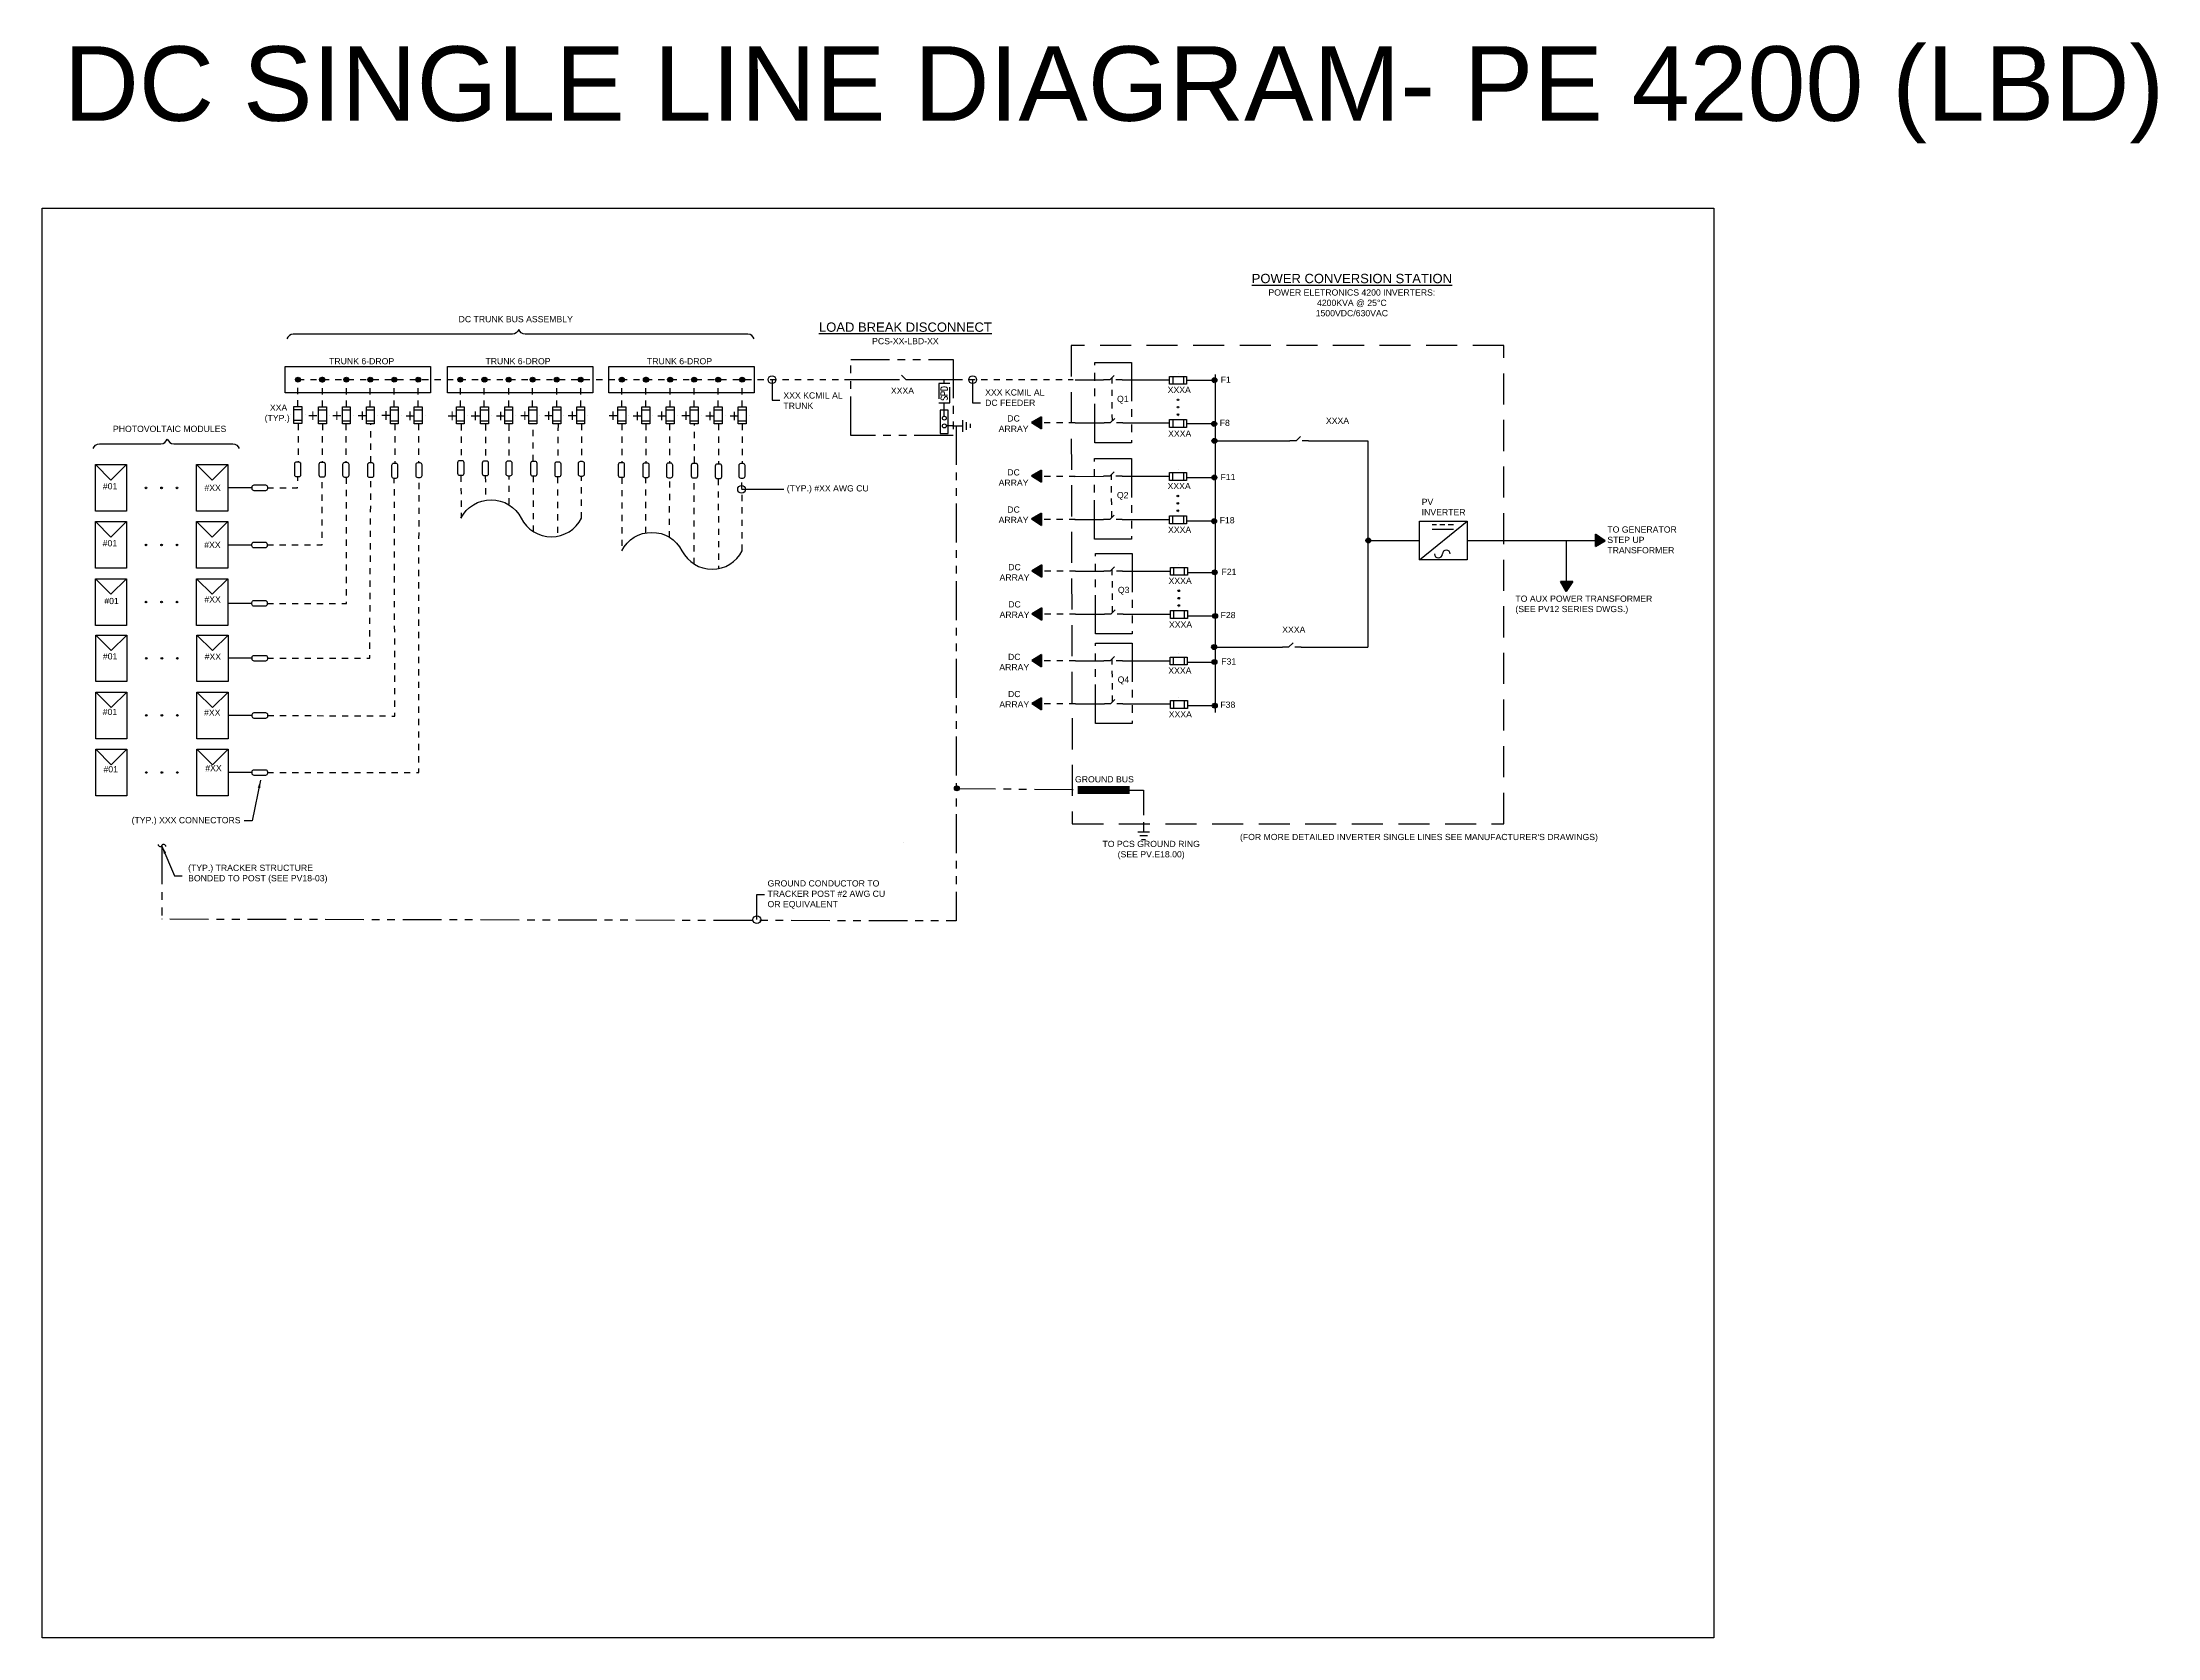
# Model space of a CAD drawing. Header units: feet. Extents: x -18 to 369, y -48 to 98.
# Drawn here: x 334.42 to 368.47, y 35.23 to 60.91 of the extents above; entities that cross this region are included whole.
import ezdxf

# ---------------------------------------------------------------- set-up
doc = ezdxf.new("R2010")
doc.units = ezdxf.units.FT
doc.header["$MEASUREMENT"] = 0
for name, pattern in [('DASHED', [0.75, 0.5, -0.25]), ('DASHED2', [0.375, 0.25, -0.125]), ('HIDDEN', [0.375, 0.25, -0.125]), ('HIDDEN4', [0.0935, 0.0625, -0.031]), ('PHANTOM2', [1.25, 0.625, -0.125, 0.125, -0.125, 0.125, -0.125])]:
    doc.linetypes.add(name, pattern=pattern)
for name, color, linetype in [('E-1LIN', 4, 'Continuous'), ('E-CABL', 133, 'HIDDEN4'), ('E-ELEC-BRDR', 171, 'DASHED2'), ('E-HARN-COMP', 8, 'Continuous'), ('E-HVMV-EQUP', 91, 'Continuous'), ('E-LV-BUS', 32, 'Continuous'), ('E-LV-EQUP', 211, 'Continuous'), ('E-PROD-COND-06F', 4, 'Continuous'), ('E-TEXT', 7, 'Continuous'), ('G-ANNO-TEXT', 1, 'Continuous')]:
    doc.layers.add(name, color=color, linetype=linetype)
doc.layers.add('G-TABL', color=7, linetype='Continuous', lineweight=40)
doc.layers.add('PV-PCS BOUNDARY', color=224, linetype='DASHED2', lineweight=90)
doc.styles.add('FSLR_Notes', font='Simplex.shx', dxfattribs={"width": 0.8, "height": 0.109375})
doc.styles.add('NEI-A', font='arial.ttf')
doc.styles.add('T10', font='romans.shx', dxfattribs={"height": 0.1})
doc.dimstyles.new('NEI-A', dxfattribs={"dimtxt": 0.1, "dimasz": 0.125, "dimexe": 0.0625, "dimexo": 0.0625, "dimgap": 0.0625, "dimtad": 0, "dimtih": 1, "dimtoh": 1, "dimdec": 4, "dimzin": 3, "dimdsep": 46, "dimlunit": 4, "dimtxsty": 'NEI-A', "dimcen": 0, "dimadec": 0, "dimazin": 0, "dimtfac": 0.75, "dimtdec": 4, "dimtofl": 0, "dimtmove": 0, "dimatfit": 3, "dimfxl": 1, "dimfrac": 1, "dimtolj": 1, "dimtzin": 0, "dimarcsym": 0})

msp = doc.modelspace()

# ---------------------------------------------------------------- texts
at = {"layer": 'Defpoints', "color": 1, "insert": (351.668, 59.281), "char_height": 1.2, "attachment_point": 8, "style": 'NEI-A'}
msp.add_mtext('DC SINGLE LINE DIAGRAM- PE 4200 (LBD)', dxfattribs=at)
at = {"layer": 'G-ANNO-TEXT', "char_height": 0.15, "attachment_point": 2, "style": 'NEI-A'}
for s, insert in [('{\\LPOWER CONVERSION STATION\\P\\H0.66667x;\\lPOWER ELETRONICS 4200 \\H1.00001x;INVERTERS:\\P4200KVA @ 25%%DC \\P1500VDC/630VAC}', (355.498, 57.179)), ('{\\LLOAD BREAK DISCONNECT\\P\\H0.66667x;\\lPCS-XX-LBD-XX}', (348.311, 56.396)), ("{\\H0.66667x;(FOR MORE DETAILED INVERTER SINGLE LINES SEE MANUFACTURER'S DRAWINGS)}", (356.578, 48.164))]:
    msp.add_mtext(s, dxfattribs=dict(at, insert=insert))
at = {"layer": 'G-ANNO-TEXT', "style": 'NEI-A'}
for s, insert, char_height, width, attachment_point in [('\\pxql;DC TRUNK BUS ASSEMBLY', (343.052, 56.449), 0.1, 1.93286, 6), ('\\pxt5;TRUNK 6-DROP', (340.082, 55.772), 0.1, 1.14384, 6), ('\\pxql;TRUNK 6-DROP', (342.695, 55.772), 0.1, 1.14384, 6), ('\\pxql;TRUNK 6-DROP', (345.295, 55.772), 0.1, 1.14384, 6), ('\\A1;F1', (353.386, 55.476), 0.1, 0.67126, 4), ('XXX KCMIL AL^JTRUNK', (346.347, 55.137), 0.1, 0.98111, 4), ('\\A1;\\pxqc;XXXA', (347.891, 55.298), 0.1, 0.74552, 4), ('XXX KCMIL AL\\PDC FEEDER', (349.595, 55.186), 0.1, 0.97551, 4), ('\\A1;Q1', (351.718, 55.152), 0.1, 0.67126, 4), ('\\A1;\\pxqc;XXXA', (352.384, 55.311), 0.1, 0.67126, 4), ('\\A1;XXA\\P\\pxqc;(TYP.)', (338.081, 54.927), 0.1, 0.23531, 4), ('+', (338.691, 54.999), 0.2, 0.25669, 1), ('+', (339.077, 54.999), 0.2, 0.25669, 1), ('+', (339.486, 54.999), 0.2, 0.25669, 1), ('+', (339.869, 55.003), 0.2, 0.25669, 1), ('+', (340.257, 54.996), 0.2, 0.25669, 1), ('+', (340.934, 54.996), 0.2, 0.25669, 1), ('+', (341.307, 54.996), 0.2, 0.25669, 1), ('+', (341.714, 54.994), 0.2, 0.25669, 1), ('+', (342.103, 54.998), 0.2, 0.25669, 1), ('+', (342.489, 54.998), 0.2, 0.25669, 1), ('+', (342.867, 55), 0.2, 0.25669, 1), ('+', (343.524, 54.998), 0.2, 0.25669, 1), ('+', (343.913, 54.994), 0.2, 0.25669, 1), ('+', (344.308, 54.996), 0.2, 0.25669, 1), ('+', (344.698, 54.998), 0.2, 0.25669, 1), ('+', (345.084, 54.994), 0.2, 0.25669, 1), ('+', (345.475, 54.994), 0.2, 0.25669, 1), ('\\A1;\\pxqc;DC\\PARRAY', (349.935, 54.768), 0.1, 0.23531, 4), ('\\A1;F8', (353.371, 54.779), 0.1, 0.67126, 4), ('\\A1;XXXA', (355.081, 54.814), 0.1, 0.67126, 4), ('\\pxql;PHOTOVOLTAIC MODULES', (337.373, 54.683), 0.1, 1.81785, 6), ('\\A1;\\pxqc;XXXA', (352.391, 54.607), 0.1, 0.67126, 4), ('\\A1;\\pxqc;#01 ', (335.28, 53.76), 0.1, 0.45816, 4), ('\\A1;\\pxqc;DC\\PARRAY ', (349.935, 53.9), 0.1, 0.23531, 4), ('\\A1;\\pxqc;XXXA', (352.382, 53.763), 0.1, 0.67126, 4), ('\\A1;F11', (353.384, 53.909), 0.1, 0.67126, 4), ('\\A1;\\pxqc;#XX ', (336.93, 53.734), 0.1, 0.45816, 4), ('(TYP.) #XX AWG CU', (346.402, 53.711), 0.1, 1.30925, 4), ('\\A1;Q2', (351.716, 53.604), 0.1, 0.67126, 4), ('\\A1;PV INVERTER', (356.622, 53.425), 0.1, 0.70557, 4), ('\\A1;\\pxqc;DC\\PARRAY ', (349.935, 53.301), 0.1, 0.23531, 4), ('\\A1;F18', (353.37, 53.212), 0.1, 0.67126, 4), ('\\A1;\\pxqc;#01 ', (335.277, 52.842), 0.1, 0.45816, 4), ('\\A1;\\pxqc;#XX ', (336.927, 52.816), 0.1, 0.45816, 4), ('\\A1;\\pxqc;XXXA', (352.39, 53.059), 0.1, 0.67126, 4), ('\\pxql;TO GENERATOR STEP UP TRANSFORMER', (360.792, 52.896), 0.1, 1.18112, 6), ('\\A1;\\pxqc;DC\\PARRAY ', (349.95, 52.374), 0.1, 0.23531, 4), ('\\A1;Q3', (351.732, 52.077), 0.1, 0.67126, 4), ('\\A1;\\pxqc;XXXA', (352.398, 52.237), 0.1, 0.67126, 4), ('\\A1;F21', (353.4, 52.382), 0.1, 0.67126, 4), ('\\A1;\\pxqc;#01 ', (335.303, 51.912), 0.1, 0.45816, 4), ('\\A1;\\pxqc;#XX ', (336.93, 51.938), 0.1, 0.45816, 4), ('\\A1;\\pxqc;DC\\PARRAY ', (349.95, 51.775), 0.1, 0.23531, 4), ('\\pxql;TO AUX POWER TRANSFORMER (SEE PV12 SERIES DWGS.)', (360.334, 51.852), 0.1, 2.20346, 6), ('\\A1;\\pxqc;XXXA', (352.405, 51.533), 0.1, 0.67126, 4), ('\\A1;F28', (353.385, 51.686), 0.1, 0.67126, 4), ('\\A1;XXXA', (354.377, 51.452), 0.1, 0.67126, 4), ('\\A1;\\pxqc;#01 ', (335.28, 51.021), 0.1, 0.45816, 4), ('\\A1;\\pxqc;#XX ', (336.934, 51.017), 0.1, 0.45816, 4), ('\\A1;\\pxqc;DC\\PARRAY ', (349.946, 50.93), 0.1, 0.23531, 4), ('\\A1;\\pxqc;XXXA', (352.394, 50.793), 0.1, 0.67126, 4), ('\\A1;F31', (353.396, 50.939), 0.1, 0.67126, 4), ('\\A1;\\pxqc;DC\\PARRAY ', (349.946, 50.332), 0.1, 0.23531, 4), ('\\A1;Q4', (351.728, 50.634), 0.1, 0.67126, 4), ('\\A1;\\pxqc;#01 ', (335.278, 50.126), 0.1, 0.45816, 4), ('\\A1;\\pxqc;#XX ', (336.924, 50.115), 0.1, 0.45816, 4), ('\\A1;\\pxqc;XXXA', (352.401, 50.089), 0.1, 0.67126, 4), ('\\A1;F38', (353.381, 50.243), 0.1, 0.67126, 4), ('\\A1;\\pxqc;#01 ', (335.29, 49.204), 0.1, 0.45816, 4), ('\\A1;\\pxqc;#XX ', (336.944, 49.223), 0.1, 0.45816, 4), ('\\A1;\\pxqc;GROUND BUS', (350.998, 49.042), 0.1, 1.03381, 4), ('\\A1;(TYP.) XXX CONNECTORS', (337.609, 48.37), 0.1, 2.14397, 6), ('\\A1;\\pxqc;TO PCS GROUND RING \\P(SEE PV.E18.00)', (350.982, 47.904), 0.1, 2.57086, 4), ('(TYP.) TRACKER STRUCTURE BONDED TO POST (SEE PV18-03)', (336.765, 47.519), 0.1, 2.53409, 4), ('GROUND CONDUCTOR TO  TRACKER POST #2 AWG CU OR EQUIVALENT', (346.092, 47.187), 0.1, 1.95913, 4)]:
    msp.add_mtext(s, dxfattribs=dict(at, insert=insert, char_height=char_height, width=width, attachment_point=attachment_point))
at = {"layer": 'G-TABL', "insert": (348.881, 55.371), "char_height": 0.1094, "attachment_point": 3, "rotation": 90, "style": 'FSLR_Notes'}
msp.add_mtext_dynamic_manual_height_columns('SPD', width=0.02378, gutter_width=0.547, heights=[0], dxfattribs=at)

# ---------------------------------------------------------------- blocks, each defined once
blk = doc.blocks.new('1-LINE - FUSE')
at = {"layer": 'Defpoints', "color": 2}
for p, q in [((-0.114, 0.137), (-0.114, 0.137)), ((0.114, 0.137), (0.114, 0.137))]:
    blk.add_line(p, q, dxfattribs=at)
at = {"layer": 'E-HVMV-EQUP', "color": 0}
for p, q in [((-0.064, 0.223), (0.064, 0.223)), ((-0.064, 0.05), (0.064, 0.05))]:
    blk.add_line(p, q, dxfattribs=at)
blk.add_lwpolyline([(0.064, 0), (-0.064, 0), (-0.064, 0.273), (0.064, 0.273)], close=True, dxfattribs=at)
blk = doc.blocks.new('03')
at = {"linetype": 'Continuous'}
h = blk.add_hatch(color=256, dxfattribs=at)
h.dxf.hatch_style = 1
h.paths.add_polyline_path([(-0.04, 0, 1), (0.04, 0, 1)])
blk.add_circle((0, 0), 0.04, dxfattribs=at)
blk = doc.blocks.new('*U20')
at = {"layer": 'Defpoints', "color": 2}
for p, q in [((-0.137, 0.114), (-0.137, 0.114)), ((-0.137, -0.114), (-0.137, -0.114))]:
    blk.add_line(p, q, dxfattribs=at)
at = {"layer": 'E-HVMV-EQUP', "color": 0}
for p, q in [((-0.223, -0.064), (-0.223, 0.064)), ((-0.05, -0.064), (-0.05, 0.064))]:
    blk.add_line(p, q, dxfattribs=at)
blk.add_lwpolyline([(0, 0.064), (0, -0.064), (-0.273, -0.064), (-0.273, 0.064)], close=True, dxfattribs=at)
blk = doc.blocks.new('end break')
for centre, major_axis in [((0.016, 0.06), (-0.0162, -0.0604)), ((-0.016, -0.06), (0.0162, 0.0604))]:
    blk.add_ellipse(centre, major_axis=major_axis, ratio=0.75, start_param=3.141593, end_param=6.283185)
blk = doc.blocks.new('E-005')
blk.add_line((-0.384, 0), (0.384, 0.625))
blk.add_lwpolyline([(0.384, 0), (-0.384, 0), (-0.384, 0.625), (0.384, 0.625)], close=True)
at = {"layer": 'E-TEXT'}
for p, q in [((-0.108, 0.564), (-0.177, 0.564)), ((0.163, 0.488), (-0.177, 0.488)), ((0.028, 0.564), (-0.056, 0.564)), ((0.163, 0.564), (0.082, 0.564))]:
    blk.add_line(p, q, dxfattribs=at)
for centre, start, end in [((-0.078, 0.098), 180, 0), ((0.05, 0.093), 4.1036, 175.8964)]:
    blk.add_arc(centre, 0.0642, start, end, dxfattribs=at)
blk = doc.blocks.new('E-015')
for p, q in [((0, 0), (0, -0.15625)), ((-0.09375, -0.15625), (0.09375, -0.15625)), ((-0.0625, -0.21875), (0.0625, -0.21875)), ((-0.03125, -0.28125), (0.03125, -0.28125))]:
    blk.add_line(p, q)
blk = doc.blocks.new('ARROW')
h = blk.add_hatch()
h.set_pattern_fill('ANSI31', color=256)
h.paths.add_polyline_path([(0, 0), (-0.074, -0.114), (0.066, -0.114)])
h = blk.add_hatch(color=256)
h.dxf.hatch_style = 1
h.paths.add_polyline_path([(0, 0), (-0.074, -0.114), (0.066, -0.114)])
blk.add_lwpolyline([(0, 0), (-0.074, -0.114), (0.066, -0.114), (0, 0)], close=True)
blk = doc.blocks.new('1LIN-DISCONNECT')
at = {"color": 4, "linetype": 'Continuous'}
for points in [[(0, 0), (0, -0.1)], [(0.071, -0.129), (0, -0.2), (0, -0.3)]]:
    blk.add_lwpolyline(points, dxfattribs=at)
blk = doc.blocks.new('3-LINE - CONTINUATION SYMBOL')
at = {"layer": 'E-HVMV-EQUP', "color": 0}
blk.add_lwpolyline([(-0.1082, 0, -0.611301), (0, 0, 0.611301), (0.1082, 0)], format="xyb", dxfattribs=at)

# ---------------------------------------------------------------- hatches: boundary and pattern name
at = {"layer": 'E-PROD-COND-06F'}
for points in [[(352.698, 55.138, -1), (352.698, 55.165, -1)], [(352.698, 55.02, -1), (352.698, 55.046, -1)], [(352.698, 54.901, -1), (352.698, 54.927, -1)], [(336.074, 53.734, -1), (336.1, 53.734, -1)], [(336.324, 53.734, -1), (336.35, 53.734, -1)], [(336.574, 53.734, -1), (336.6, 53.734, -1)], [(352.697, 53.59, -1), (352.697, 53.616, -1)], [(352.697, 53.471, -1), (352.697, 53.498, -1)], [(352.697, 53.353, -1), (352.697, 53.379, -1)], [(336.074, 52.815, -1), (336.1, 52.815, -1)], [(336.324, 52.815, -1), (336.35, 52.815, -1)], [(336.574, 52.815, -1), (336.6, 52.815, -1)], [(336.074, 51.896, -1), (336.1, 51.896, -1)], [(336.324, 51.896, -1), (336.35, 51.896, -1)], [(336.574, 51.896, -1), (336.6, 51.896, -1)], [(352.712, 52.064, -1), (352.712, 52.09, -1)], [(352.712, 51.945, -1), (352.712, 51.971, -1)], [(352.712, 51.826, -1), (352.712, 51.853, -1)], [(336.079, 50.99, -1), (336.105, 50.99, -1)], [(336.329, 50.99, -1), (336.355, 50.99, -1)], [(336.579, 50.99, -1), (336.605, 50.99, -1)], [(336.079, 50.071, -1), (336.105, 50.071, -1)], [(336.329, 50.071, -1), (336.355, 50.071, -1)], [(336.579, 50.071, -1), (336.605, 50.071, -1)], [(336.079, 49.152, -1), (336.105, 49.152, -1)], [(336.329, 49.152, -1), (336.355, 49.152, -1)], [(336.579, 49.152, -1), (336.605, 49.152, -1)]]:
    msp.add_hatch(color=7, dxfattribs=at).paths.add_polyline_path(points)

# ---------------------------------------------------------------- linework, layer by layer
for points in [[(334.418, 58.236), (361.327, 58.236), (361.327, 35.225), (334.418, 35.225)], [(348.998, 54.607), (348.998, 54.982), (348.873, 54.982), (348.873, 54.607)]]:
    msp.add_lwpolyline(points, close=True)
for centre in [(348.938, 54.856), (348.938, 54.731)]:
    msp.add_circle(centre, 0.0312)
at = {"layer": 'E-1LIN', "linetype": 'HIDDEN'}
msp.add_lwpolyline([(348.847, 55.415), (348.847, 55.104), (349.024, 55.104), (349.024, 55.415)], close=True, dxfattribs=at)
at = {"layer": 'E-1LIN', "linetype": 'HIDDEN', "flags": 128}
for points in [[(348.935, 55.415), (348.935, 55.476)], [(348.935, 54.888), (348.935, 55.104)], [(349.072, 54.731), (348.969, 54.731)]]:
    msp.add_lwpolyline(points, dxfattribs=at)
at = {"layer": 'E-CABL', "flags": 128}
for points in [[(338.533, 55.044), (338.533, 55.482)], [(338.533, 55.476), (347.432, 55.476)], [(338.926, 55.038), (338.926, 55.476)], [(339.312, 55.038), (339.312, 55.476)], [(339.312, 55.038), (339.312, 55.476)], [(339.698, 55.038), (339.698, 55.476)], [(340.084, 55.038), (340.084, 55.476)], [(340.47, 55.038), (340.47, 55.476)], [(341.147, 55.038), (341.147, 55.476)], [(341.533, 55.038), (341.533, 55.476)], [(341.533, 55.038), (341.533, 55.476)], [(341.925, 55.038), (341.925, 55.476)], [(341.925, 55.038), (341.925, 55.476)], [(342.311, 55.038), (342.311, 55.476)], [(342.698, 55.038), (342.698, 55.476)], [(343.084, 55.038), (343.084, 55.476)], [(343.746, 55.038), (343.746, 55.476)], [(344.133, 55.038), (344.133, 55.476)], [(344.133, 55.038), (344.133, 55.476)], [(344.524, 55.038), (344.524, 55.476)], [(344.524, 55.038), (344.524, 55.476)], [(344.91, 55.038), (344.91, 55.476)], [(345.297, 55.038), (345.297, 55.476)], [(345.683, 55.038), (345.683, 55.476)], [(349.133, 55.476), (351.01, 55.476)], [(351.643, 54.814), (351.637, 55.5)], [(338.534, 54.765), (338.534, 54.152)], [(338.926, 54.765), (338.923, 54.149)], [(339.302, 54.765), (339.302, 54.147)], [(339.706, 54.146), (339.706, 54.765)], [(340.092, 54.765), (340.092, 54.132)], [(340.472, 54.765), (340.472, 54.141)], [(341.16, 54.758), (341.16, 54.174)], [(341.55, 54.755), (341.55, 54.171)], [(341.929, 54.753), (341.929, 54.169)], [(342.319, 54.166), (342.319, 54.751)], [(342.719, 54.753), (342.718, 54.154)], [(343.098, 54.761), (343.098, 54.163)], [(343.745, 54.761), (343.745, 54.142)], [(344.135, 54.761), (344.135, 54.139)], [(344.514, 54.761), (344.514, 54.137)], [(344.918, 54.136), (344.918, 54.761)], [(345.303, 54.761), (345.303, 54.122)], [(345.683, 54.761), (345.683, 54.131)], [(351.044, 54.779), (350.47, 54.779)], [(338.037, 52.815), (338.925, 52.815), (338.925, 53.904)], [(338.038, 51.875), (339.312, 51.875), (339.316, 53.902)], [(338.041, 53.734), (338.528, 53.734), (338.529, 53.909)], [(338.041, 50.991), (339.688, 50.99), (339.707, 53.898)], [(338.041, 49.151), (340.479, 49.152), (340.482, 53.896)], [(338.043, 50.071), (340.093, 50.061), (340.084, 53.887)], [(341.155, 53.931), (341.162, 53.245)], [(341.549, 53.927), (341.553, 53.534)], [(341.931, 53.469), (341.932, 53.922)], [(342.326, 53.028), (342.326, 53.92)], [(342.713, 53.909), (342.713, 52.954)], [(343.099, 53.245), (343.095, 53.918)], [(343.748, 53.899), (343.745, 52.721)], [(344.135, 53.009), (344.135, 53.894)], [(344.516, 52.938), (344.517, 53.89)], [(344.912, 52.51), (344.912, 53.888)], [(345.298, 53.877), (345.303, 52.434)], [(345.686, 52.721), (345.68, 53.886)], [(351.046, 53.919), (350.472, 53.919)], [(351.634, 53.261), (351.628, 53.947)], [(351.046, 53.226), (350.472, 53.226)], [(351.051, 52.392), (350.477, 52.392)], [(351.647, 51.731), (351.641, 52.417)], [(351.051, 51.7), (350.477, 51.7)], [(351.047, 50.949), (350.473, 50.949)], [(351.647, 50.289), (351.64, 50.975)], [(351.047, 50.257), (350.473, 50.257)]]:
    msp.add_lwpolyline(points, dxfattribs=at)
at = {"layer": 'E-ELEC-BRDR', "linetype": 'DASHED'}
msp.add_lwpolyline([(357.944, 48.327), (357.944, 56.025), (350.977, 56.025), (350.998, 48.326)], close=True, dxfattribs=at)
at = {"layer": 'E-HARN-COMP'}
for points in [[(338.482, 53.941), (338.482, 54.122, -0.414214), (338.515, 54.154), (338.543, 54.154, -0.414214), (338.575, 54.122), (338.575, 53.941, -0.414214), (338.543, 53.909), (338.515, 53.909, -0.414214)], [(338.877, 53.936), (338.877, 54.117, -0.414214), (338.909, 54.149), (338.937, 54.149, -0.414214), (338.969, 54.117), (338.969, 53.936, -0.414214), (338.937, 53.904), (338.909, 53.904, -0.414214)], [(339.258, 53.934), (339.258, 54.115, -0.414214), (339.29, 54.147), (339.318, 54.147, -0.414214), (339.35, 54.115), (339.35, 53.934, -0.414214), (339.318, 53.902), (339.29, 53.902, -0.414214)], [(341.109, 53.963), (341.109, 54.144, -0.414214), (341.141, 54.176), (341.169, 54.176, -0.414214), (341.201, 54.144), (341.201, 53.963, -0.414214), (341.169, 53.931), (341.141, 53.931, -0.414214)], [(341.504, 53.958), (341.504, 54.139, -0.414214), (341.536, 54.171), (341.564, 54.171, -0.414214), (341.596, 54.139), (341.596, 53.958, -0.414214), (341.564, 53.926), (341.536, 53.926, -0.414214)], [(341.884, 53.956), (341.884, 54.137, -0.414214), (341.916, 54.169), (341.944, 54.169, -0.414214), (341.976, 54.137), (341.976, 53.956, -0.414214), (341.944, 53.924), (341.916, 53.924, -0.414214)], [(342.284, 53.952), (342.284, 54.133, -0.414214), (342.316, 54.165), (342.344, 54.165, -0.414214), (342.377, 54.133), (342.377, 53.952, -0.414214), (342.344, 53.92), (342.316, 53.92, -0.414214)], [(342.672, 53.941), (342.672, 54.122, -0.414214), (342.704, 54.154), (342.732, 54.154, -0.414214), (342.764, 54.122), (342.764, 53.941, -0.414214), (342.732, 53.909), (342.704, 53.909, -0.414214)], [(343.048, 53.95), (343.048, 54.131, -0.414214), (343.081, 54.163), (343.109, 54.163, -0.414214), (343.141, 54.131), (343.141, 53.95, -0.414214), (343.109, 53.918), (343.081, 53.918, -0.414214)], [(343.694, 53.931), (343.694, 54.112, -0.414214), (343.726, 54.144), (343.754, 54.144, -0.414214), (343.786, 54.112), (343.786, 53.931, -0.414214), (343.754, 53.899), (343.726, 53.899, -0.414214)], [(339.658, 53.93), (339.658, 54.111, -0.414214), (339.69, 54.143), (339.718, 54.143, -0.414214), (339.75, 54.111), (339.75, 53.93, -0.414214), (339.718, 53.898), (339.69, 53.898, -0.414214)], [(340.046, 53.919), (340.046, 54.1, -0.414214), (340.078, 54.132), (340.106, 54.132, -0.414214), (340.138, 54.1), (340.138, 53.919, -0.414214), (340.106, 53.887), (340.078, 53.887, -0.414214)], [(340.434, 53.928), (340.434, 54.109, -0.414214), (340.466, 54.141), (340.494, 54.141, -0.414214), (340.526, 54.109), (340.526, 53.928, -0.414214), (340.494, 53.896), (340.466, 53.896, -0.414214)], [(344.089, 53.926), (344.089, 54.107, -0.414214), (344.121, 54.139), (344.149, 54.139, -0.414214), (344.181, 54.107), (344.181, 53.926, -0.414214), (344.149, 53.894), (344.121, 53.894, -0.414214)], [(344.469, 53.924), (344.469, 54.105, -0.414214), (344.502, 54.137), (344.529, 54.137, -0.414214), (344.562, 54.105), (344.562, 53.924, -0.414214), (344.529, 53.892), (344.502, 53.892, -0.414214)], [(344.87, 53.92), (344.87, 54.101, -0.414214), (344.902, 54.133), (344.93, 54.133, -0.414214), (344.962, 54.101), (344.962, 53.92, -0.414214), (344.93, 53.888), (344.902, 53.888, -0.414214)], [(345.257, 53.909), (345.257, 54.09, -0.414214), (345.29, 54.122), (345.317, 54.122, -0.414214), (345.35, 54.09), (345.35, 53.909, -0.414214), (345.317, 53.877), (345.29, 53.877, -0.414214)], [(345.634, 53.918), (345.634, 54.099, -0.414214), (345.666, 54.131), (345.694, 54.131, -0.414214), (345.726, 54.099), (345.726, 53.918, -0.414214), (345.694, 53.886), (345.666, 53.886, -0.414214)], [(337.828, 53.78), (338.009, 53.78, -0.414214), (338.041, 53.748), (338.041, 53.72, -0.414214), (338.009, 53.688), (337.828, 53.688, -0.414214), (337.796, 53.72), (337.796, 53.748, -0.414214)], [(337.824, 52.861), (338.005, 52.861, -0.414214), (338.037, 52.829), (338.037, 52.801, -0.414214), (338.005, 52.768), (337.824, 52.768, -0.414214), (337.792, 52.801), (337.792, 52.829, -0.414214)], [(337.825, 51.921), (338.006, 51.921, -0.414214), (338.038, 51.889), (338.038, 51.861, -0.414214), (338.006, 51.829), (337.825, 51.829, -0.414214), (337.793, 51.861), (337.793, 51.889, -0.414214)], [(337.828, 51.037), (338.009, 51.037, -0.414214), (338.041, 51.005), (338.041, 50.977, -0.414214), (338.009, 50.945), (337.828, 50.945, -0.414214), (337.796, 50.977), (337.796, 51.005, -0.414214)], [(337.83, 50.116), (338.011, 50.116, -0.414214), (338.043, 50.084), (338.043, 50.056, -0.414214), (338.011, 50.023), (337.83, 50.023, -0.414214), (337.798, 50.056), (337.798, 50.084, -0.414214)], [(337.828, 49.197), (338.009, 49.197, -0.414214), (338.041, 49.165), (338.041, 49.137, -0.414214), (338.009, 49.105), (337.828, 49.105, -0.414214), (337.796, 49.137), (337.796, 49.165, -0.414214)]]:
    msp.add_lwpolyline(points, format="xyb", close=True, dxfattribs=at)
at = {"layer": 'E-LV-BUS', "flags": 128}
for points in [[(353.296, 55.557), (353.296, 50.117)], [(347.432, 55.476), (348.117, 55.476)], [(348.417, 55.476), (349.133, 55.476)], [(351.043, 55.471), (351.501, 55.472)], [(351.8, 55.472), (352.564, 55.472)], [(352.838, 55.465), (353.286, 55.465)], [(351.044, 54.779), (351.51, 54.778)], [(351.81, 54.779), (352.565, 54.779)], [(352.838, 54.77), (353.286, 54.77)], [(353.277, 54.49), (354.499, 54.49)], [(354.799, 54.49), (355.753, 54.49)], [(355.753, 54.49), (355.753, 51.171)], [(351.036, 53.919), (351.501, 53.92)], [(351.801, 53.92), (352.563, 53.92)], [(352.836, 53.898), (353.285, 53.898)], [(351.037, 53.226), (351.502, 53.226)], [(351.802, 53.226), (352.563, 53.226)], [(352.837, 53.203), (353.285, 53.203)], [(355.763, 52.886), (356.585, 52.886)], [(357.353, 52.886), (359.541, 52.886)], [(358.949, 52.886), (358.949, 52.113)], [(351.051, 52.392), (351.508, 52.393)], [(351.808, 52.393), (352.578, 52.393)], [(352.852, 52.372), (353.3, 52.372)], [(351.052, 51.7), (351.518, 51.7)], [(351.818, 51.7), (352.578, 51.7)], [(352.852, 51.676), (353.3, 51.676)], [(353.281, 51.171), (354.38, 51.171)], [(354.68, 51.171), (355.754, 51.171)], [(351.047, 50.949), (351.505, 50.95)], [(351.804, 50.95), (352.574, 50.95)], [(352.848, 50.928), (353.296, 50.928)], [(351.048, 50.257), (351.514, 50.257)], [(351.814, 50.257), (352.575, 50.257)], [(352.848, 50.233), (353.296, 50.233)]]:
    msp.add_lwpolyline(points, dxfattribs=at)
at = {"layer": 'E-LV-EQUP', "flags": 128}
for points in [[(338.327, 55.689), (340.667, 55.689), (340.667, 55.263), (338.327, 55.263)], [(340.94, 55.689), (343.28, 55.689), (343.28, 55.263), (340.94, 55.263)], [(343.539, 55.689), (345.879, 55.689), (345.879, 55.263), (343.539, 55.263)]]:
    msp.add_lwpolyline(points, close=True, dxfattribs=at)
at = {"layer": 'E-LV-EQUP', "linetype": 'PHANTOM2', "flags": 128}
for points in [[(349.126, 54.731), (349.126, 46.762), (336.344, 46.79)], [(349.138, 48.893), (351.23, 48.878)], [(351.921, 48.869), (352.145, 48.869), (352.145, 48.35)], [(348.286, 48.033), (348.286, 48.033)], [(336.344, 47.977), (336.344, 46.79)]]:
    msp.add_lwpolyline(points, dxfattribs=at)
at = {"layer": 'E-LV-EQUP', "flags": 128}
for points in [[(335.272, 54.109), (335.522, 53.859), (335.772, 54.109), (335.772, 53.359), (335.272, 53.359), (335.272, 54.109), (335.772, 54.109)], [(336.902, 54.109), (337.152, 53.859), (337.402, 54.109), (337.402, 53.359), (336.902, 53.359), (336.902, 54.109), (337.402, 54.109)], [(335.272, 53.19), (335.522, 52.94), (335.772, 53.19), (335.772, 52.44), (335.272, 52.44), (335.272, 53.19), (335.772, 53.19)], [(336.902, 53.19), (337.152, 52.94), (337.402, 53.19), (337.402, 52.44), (336.902, 52.44), (336.902, 53.19), (337.402, 53.19)], [(335.272, 52.271), (335.522, 52.021), (335.772, 52.271), (335.772, 51.521), (335.272, 51.521), (335.272, 52.271), (335.772, 52.271)], [(336.902, 52.271), (337.152, 52.021), (337.402, 52.271), (337.402, 51.521), (336.902, 51.521), (336.902, 52.271), (337.402, 52.271)], [(335.277, 51.365), (335.527, 51.115), (335.777, 51.365), (335.777, 50.615), (335.277, 50.615), (335.277, 51.365), (335.777, 51.365)], [(336.907, 51.365), (337.157, 51.115), (337.407, 51.365), (337.407, 50.615), (336.907, 50.615), (336.907, 51.365), (337.407, 51.365)], [(335.277, 50.446), (335.527, 50.196), (335.777, 50.446), (335.777, 49.696), (335.277, 49.696), (335.277, 50.446), (335.777, 50.446)], [(336.907, 50.446), (337.157, 50.196), (337.407, 50.446), (337.407, 49.696), (336.907, 49.696), (336.907, 50.446), (337.407, 50.446)], [(335.277, 49.527), (335.527, 49.277), (335.777, 49.527), (335.777, 48.777), (335.277, 48.777), (335.277, 49.527), (335.777, 49.527)], [(336.907, 49.527), (337.157, 49.277), (337.407, 49.527), (337.407, 48.777), (336.907, 48.777), (336.907, 49.527), (337.407, 49.527)]]:
    msp.add_lwpolyline(points, dxfattribs=at)
at = {"layer": 'E-PROD-COND-06F'}
for p, q in [((337.793, 53.733), (337.407, 53.733)), ((337.789, 52.814), (337.403, 52.814)), ((337.79, 51.874), (337.404, 51.874)), ((337.792, 50.99), (337.406, 50.99)), ((337.795, 50.069), (337.408, 50.069)), ((337.792, 49.15), (337.406, 49.15))]:
    msp.add_line(p, q, dxfattribs=at)
at = {"layer": 'E-PROD-COND-06F', "color": 8, "linetype": 'PHANTOM2'}
for points in [[(347.432, 55.802), (349.079, 55.802), (349.079, 54.578), (347.432, 54.578)], [(351.359, 55.753), (351.95, 55.753), (351.95, 54.459), (351.359, 54.459)], [(351.357, 54.205), (351.949, 54.205), (351.949, 52.91), (351.357, 52.91)], [(351.373, 52.679), (351.964, 52.679), (351.964, 51.384), (351.373, 51.384)], [(351.369, 51.235), (351.96, 51.235), (351.96, 49.941), (351.369, 49.941)]]:
    msp.add_lwpolyline(points, close=True, dxfattribs=at)
at = {"layer": 'E-PROD-COND-06F', "const_width": 0.13}
msp.add_lwpolyline([(351.083, 48.869), (351.921, 48.869)], dxfattribs=at)
at = {"layer": 'E-PROD-COND-06F', "color": 7}
for centre in [(352.698, 55.151), (352.698, 55.033), (352.698, 54.914), (336.087, 53.734), (336.337, 53.734), (336.587, 53.734), (352.697, 53.603), (352.697, 53.485), (352.697, 53.366), (336.087, 52.815), (336.337, 52.815), (336.587, 52.815), (336.087, 51.896), (336.337, 51.896), (336.587, 51.896), (352.712, 52.077), (352.712, 51.958), (352.712, 51.84), (336.092, 50.99), (336.342, 50.99), (336.592, 50.99), (336.092, 50.071), (336.342, 50.071), (336.592, 50.071), (336.092, 49.152), (336.342, 49.152), (336.592, 49.152)]:
    msp.add_circle(centre, 0.0131, dxfattribs=at)
at = {"layer": 'G-ANNO-TEXT', "flags": 128}
for points in [[(345.879, 56.132, 0.298343), (345.777, 56.208), (342.19, 56.208, -0.298343), (342.087, 56.284, -0.298343), (341.984, 56.208), (338.457, 56.208, 0.298343), (338.354, 56.132)], [(335.236, 54.367, -0.298343), (335.338, 54.443), (336.328, 54.443, 0.298343), (336.43, 54.518, 0.298343), (336.533, 54.443), (337.486, 54.443, -0.298343), (337.589, 54.367)]]:
    msp.add_lwpolyline(points, format="xyb", dxfattribs=at)

# ---------------------------------------------------------------- block references
at = {"xscale": 8.972762316823077, "yscale": 8.972762316823077, "zscale": 8.972762316823077}
for p in [(342.127, 53.245), (344.715, 52.721)]:
    msp.add_blockref('3-LINE - CONTINUATION SYMBOL', p, dxfattribs=at)
at = {"layer": 'E-1LIN', "rotation": 90}
msp.add_blockref('1LIN-DISCONNECT', (348.117, 55.476), dxfattribs=at)
at = {"layer": 'E-1LIN', "xscale": -1}
for name, p, rotation in [('1LIN-DISCONNECT', (351.801, 55.472), 270), ('E-015', (349.072, 54.731), 90), ('1LIN-DISCONNECT', (351.81, 54.778), 270), ('1LIN-DISCONNECT', (354.799, 54.49), 270), ('1LIN-DISCONNECT', (351.801, 53.92), 270), ('1LIN-DISCONNECT', (351.802, 53.226), 270), ('1LIN-DISCONNECT', (351.808, 52.393), 270), ('1LIN-DISCONNECT', (351.818, 51.7), 270), ('1LIN-DISCONNECT', (354.68, 51.171), 270), ('1LIN-DISCONNECT', (351.805, 50.95), 270), ('1LIN-DISCONNECT', (351.814, 50.257), 270)]:
    msp.add_blockref(name, p, dxfattribs=dict(at, rotation=rotation))
at = {"layer": 'E-1LIN'}
msp.add_blockref('E-005', (356.969, 52.573), dxfattribs=at)
at = {"layer": 'E-1LIN', "xscale": -1}
msp.add_blockref('E-015', (352.145, 48.35), dxfattribs=at)
at = {"layer": 'E-HVMV-EQUP', "zscale": 2, "rotation": 270}
for p in [(338.534, 55.476), (338.92, 55.476), (338.926, 55.476), (339.312, 55.476), (339.312, 55.476), (339.698, 55.476), (340.084, 55.476), (340.47, 55.476), (341.147, 55.476), (341.533, 55.476), (341.539, 55.476), (341.925, 55.476), (341.925, 55.476), (342.311, 55.476), (342.698, 55.476), (343.084, 55.476), (343.746, 55.476), (344.133, 55.476), (344.138, 55.476), (344.524, 55.476), (344.524, 55.476), (344.91, 55.476), (345.297, 55.476), (345.683, 55.476), (353.286, 55.467), (353.282, 54.764), (353.286, 54.49), (353.285, 53.9), (353.281, 53.197), (355.763, 52.886), (353.29, 52.374), (353.296, 51.671), (353.281, 51.171), (353.287, 50.931), (353.292, 50.228), (349.139, 48.897)]:
    msp.add_blockref('03', p, dxfattribs=at)
at = {"layer": 'E-LV-EQUP', "rotation": 270}
for name, p in [('1-LINE - FUSE', (352.564, 55.465)), ('*U20', (338.533, 54.771)), ('*U20', (338.926, 54.765)), ('*U20', (339.312, 54.765)), ('*U20', (339.698, 54.765)), ('*U20', (340.084, 54.765)), ('*U20', (340.47, 54.765)), ('*U20', (341.147, 54.765)), ('*U20', (341.534, 54.765)), ('*U20', (341.925, 54.765)), ('*U20', (342.312, 54.765)), ('*U20', (342.698, 54.765)), ('*U20', (343.084, 54.765)), ('*U20', (343.745, 54.765)), ('*U20', (344.131, 54.765)), ('*U20', (344.524, 54.765)), ('*U20', (344.91, 54.765)), ('*U20', (345.297, 54.765)), ('*U20', (345.683, 54.765)), ('1-LINE - FUSE', (352.565, 54.77)), ('1-LINE - FUSE', (352.563, 53.917)), ('1-LINE - FUSE', (352.563, 53.221)), ('1-LINE - FUSE', (352.578, 52.39)), ('1-LINE - FUSE', (352.578, 51.695)), ('1-LINE - FUSE', (352.574, 50.947)), ('1-LINE - FUSE', (352.577, 50.245))]:
    msp.add_blockref(name, p, dxfattribs=at)
at = {"layer": 'E-LV-EQUP', "xscale": 0.5000000033, "yscale": 0.5000000033, "zscale": 0.5000000033, "rotation": 90}
msp.add_blockref('end break', (336.344, 47.977), dxfattribs=at)
at = {"layer": 'PV-PCS BOUNDARY', "xscale": 1.39854621569094, "yscale": 1.39854621569094, "zscale": 1.39854621569094}
for p, rotation in [((350.341, 54.786), 89.99999999999999), ((350.342, 53.927), 89.99999999999999), ((350.342, 53.234), 89.99999999999999), ((359.577, 52.883), 270), ((350.347, 52.4), 89.99999999999999), ((358.95, 52.066), 180), ((350.347, 51.708), 89.99999999999999), ((350.344, 50.957), 89.99999999999999), ((350.344, 50.264), 89.99999999999999)]:
    msp.add_blockref('ARROW', p, dxfattribs=dict(at, rotation=rotation))

msp.set_redraw_order([(e.dxf.handle, doc.entitydb.next_handle()) for e in msp.query("TEXT MTEXT ATTDEF DIMENSION ARC_DIMENSION")])  # texts and dimensions are drawn at this point

# ---------------------------------------------------------------- leaders
at = {"layer": 'G-ANNO-TEXT', "annotation_type": 0, "has_hookline": 1}
for points, override, hookline_direction, text_width in [([(346.164, 55.476), (346.164, 55.148), (346.289, 55.148)], {"dimgap": 0.046875, "dimtad": 0, "dimtxsty": 'T10', "dimldrblk": 'DotBlank'}, 0, 0.949), ([(349.394, 55.475), (349.394, 55.105), (349.519, 55.105)], {"dimgap": 0.046875, "dimtad": 0, "dimtxsty": 'T10', "dimldrblk": 'DotBlank'}, 0, 0.949), ([(345.674, 53.711), (346.356, 53.711)], {"dimgap": 0.046875, "dimtad": 0, "dimtxsty": 'T10', "dimldrblk": 'DotBlank'}, 0, 1.3), ([(337.932, 49.028), (337.794, 48.374), (337.669, 48.374)], {"dimgap": 0.046875, "dimtad": 0}, 1, 1.738), ([(336.344, 47.969), (336.546, 47.489), (336.671, 47.489)], {"dimgap": 0.046875, "dimtad": 0, "dimtxsty": 'T10'}, 0, 2.228), ([(345.92, 46.784), (345.92, 47.187), (346.045, 47.187)], {"dimgap": 0.046875, "dimtad": 0, "dimtxsty": 'T10', "dimldrblk": 'DotBlank'}, 0, 1.879)]:
    msp.add_leader(points, dimstyle='NEI-A', override=override, dxfattribs=dict(at, hookline_direction=hookline_direction, text_width=text_width))

doc.saveas('drawing.dxf')
